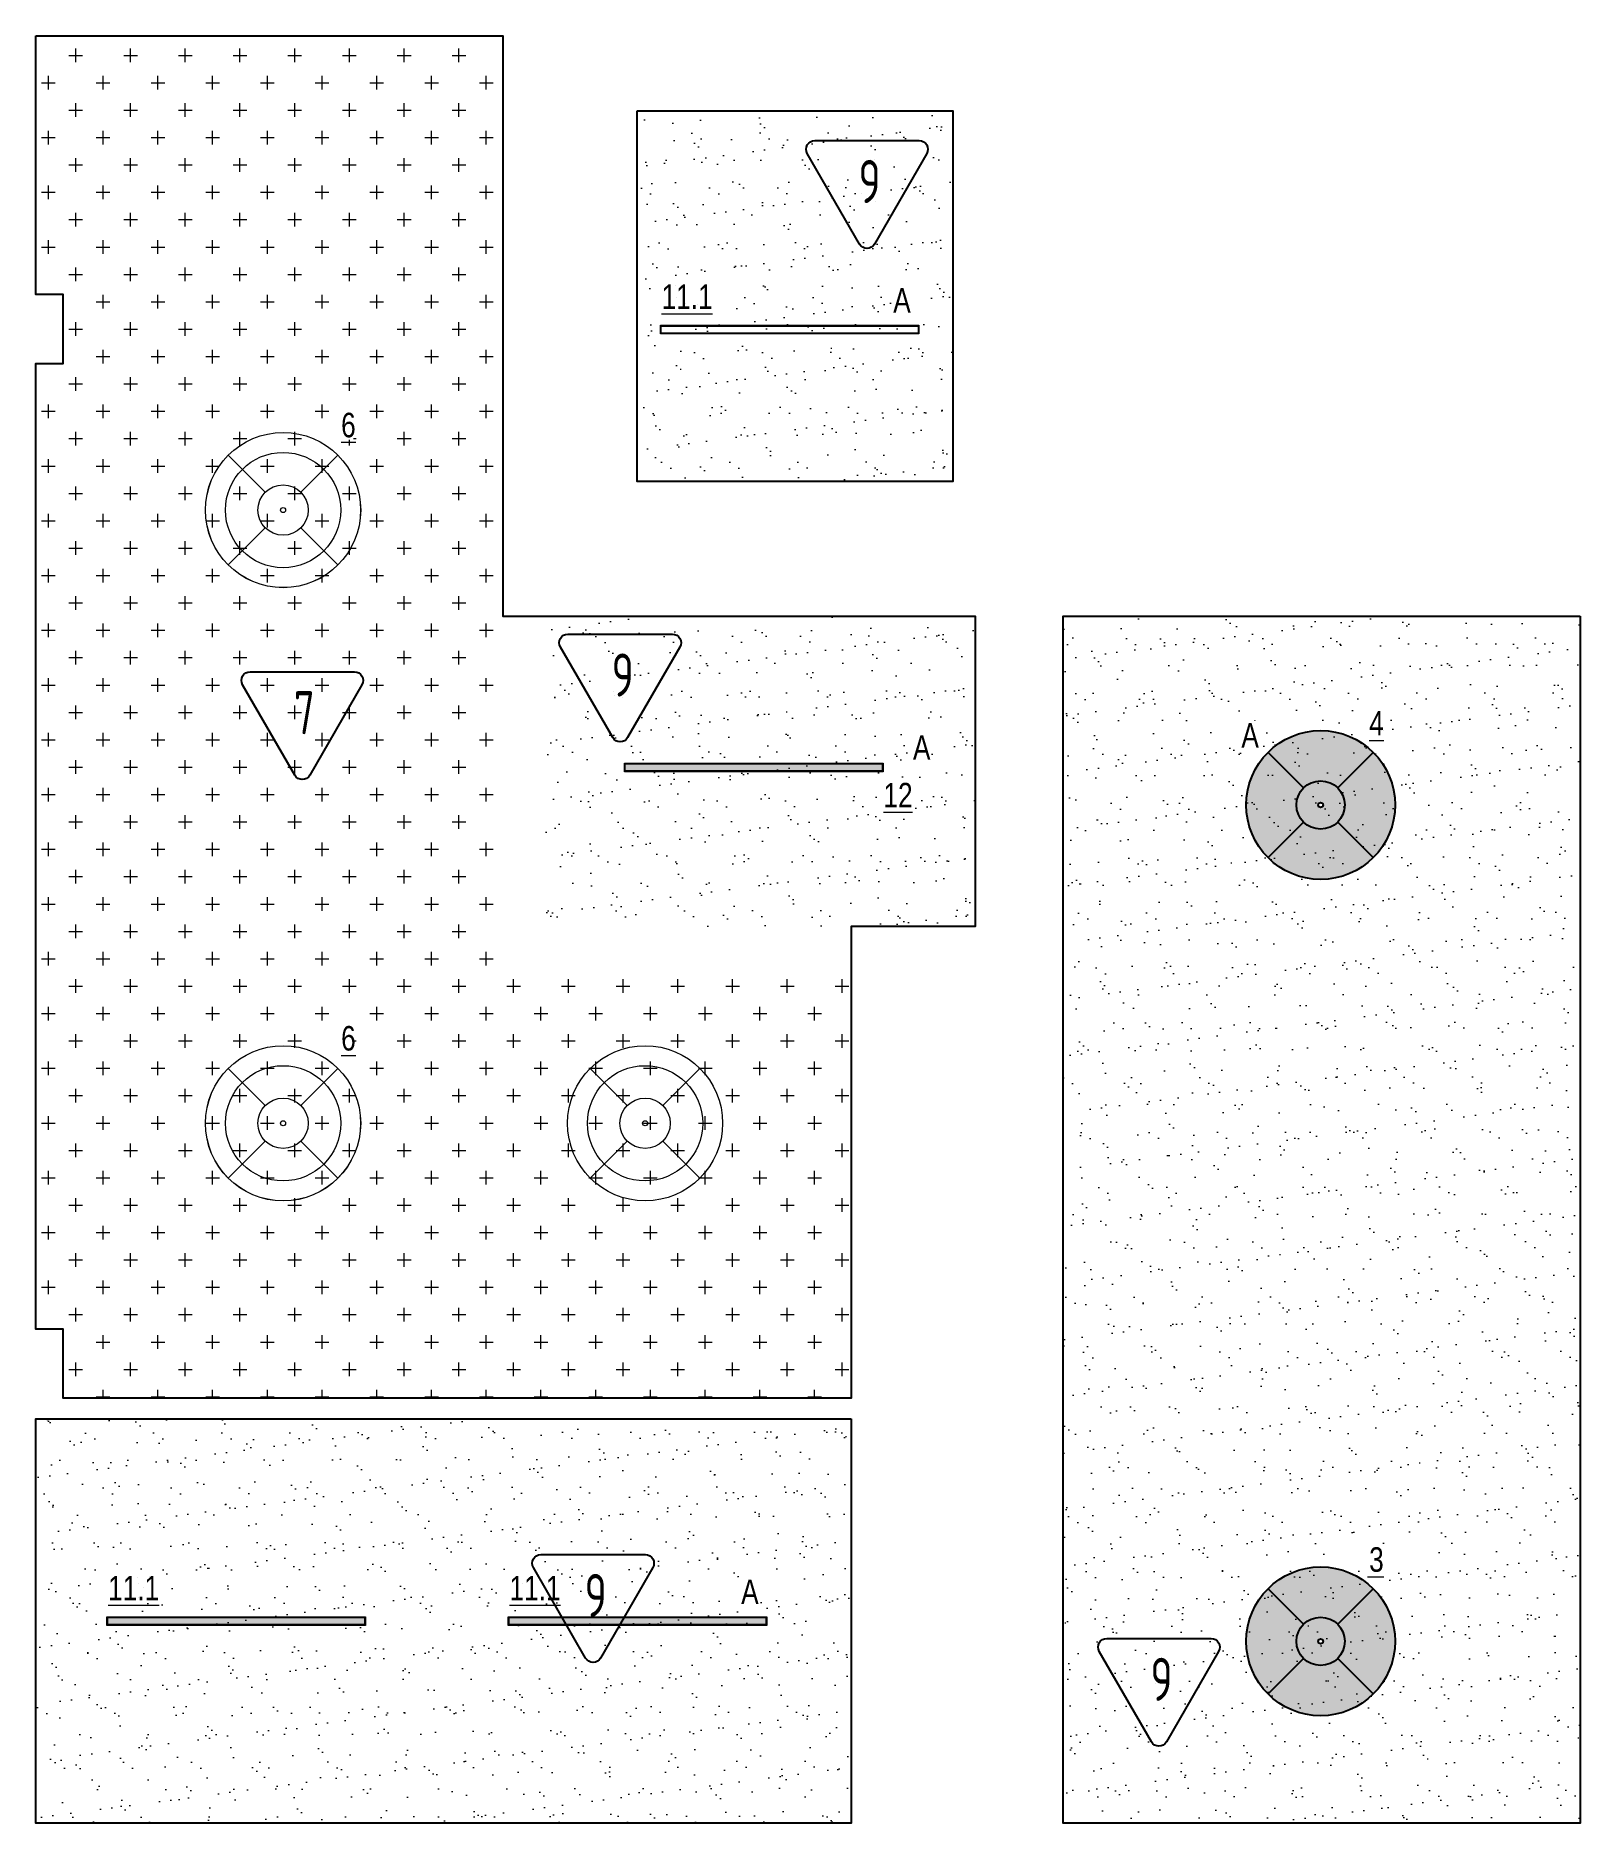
# Model space of a CAD drawing. Header units: millimetres. Extents: x -510890 to 397870, y -45599 to 141350.
# Drawn here: x -65256 to -56296, y 91936 to 102302 of the extents above; entities that cross this region are included whole.
import ezdxf

# ---------------------------------------------------------------- set-up
doc = ezdxf.new("R2010")
doc.units = ezdxf.units.MM
for name, color, linetype, lineweight in [('_ЭОМ_ОБЩ_Освещение_текст тип светильника', 172, 'Continuous', 50), ('_ЭОМ_светильник А', 1, 'Continuous', 35), ('_ЭОМ_светильник Р', 4, 'Continuous', 35), ('АР_Потолки_Штриховка', 252, 'Continuous', 0)]:
    doc.layers.add(name, color=color, linetype=linetype, lineweight=lineweight)
doc.layers.add('X-ref Light', color=250, linetype='Continuous')
doc.layers.add('X-ref Light Emergency', color=249, linetype='Continuous')
doc.layers.add('АР_Потолок_Покраска', color=7, linetype='Continuous', lineweight=5, true_color=0x007399)
doc.layers.get('X-ref Light').off()
doc.styles.add('ISOCPEUR', font='isocpeur.ttf', dxfattribs={"height": 799.9999999999999})
doc.styles.add('ГОСТ', font='cad.shx', dxfattribs={"width": 0.8})

msp = doc.modelspace()

# ---------------------------------------------------------------- texts
at = {"char_height": 250, "width": 294.3337657886732, "attachment_point": 1, "style": 'ISOCPEUR'}
for s, insert in [('{\\W0.7;9}', (-60482.84848171909, 101581.1625681016)), ('{\\W0.7;9}', (-61914.89992472267, 98719.4198927265)), ('{\\W0.7;7}', (-63758.96263093502, 98500.96150704758)), ('{\\W0.7;9}', (-62071.68628986386, 93381.53838028145)), ('{\\W0.7;9}', (-58789.40621036154, 92895.2172055883))]:
    msp.add_mtext(s, dxfattribs=dict(at, insert=insert))

# ---------------------------------------------------------------- blocks, each defined once
blk = doc.blocks.new('подвесной светильник люстра')
at = {"true_color": 0xf8f6b0, "transparency": 33554687}
h = blk.add_hatch(color=51, dxfattribs=at)
h.dxf.hatch_style = 1
edge = h.paths.add_edge_path()
edge.add_ellipse((0, 0), major_axis=(-431.6666666666836, 0), ratio=0.9999999999999278, start_angle=225.0000000000021, end_angle=314.9999999999979)
edge.add_line((-305.234427212194, 305.234427212194), (-98.99494936611666, 98.99494936611666))
edge.add_ellipse((0, 0), major_axis=(-140.0000000000049, 0), ratio=0.9999999999999304, start_angle=225.000000000002, end_angle=314.999999999998, ccw=False)
edge.add_line((98.99494936612066, 98.99494936611336), (305.2344272121939, 305.2344272121939))
edge = h.paths.add_edge_path()
edge.add_ellipse((0, 0), major_axis=(-140.0000000000049, 0), ratio=0.9999999999999304, start_angle=314.999999999998, end_angle=405.000000000002, ccw=False)
edge.add_line((-98.99494936611666, 98.99494936611666), (-305.234427212194, 305.234427212194))
edge.add_ellipse((0, 0), major_axis=(-431.6666666666836, 0), ratio=0.9999999999999278, start_angle=314.9999999999979, end_angle=405.0000000000014)
edge.add_line((-305.2344272121976, -305.2344272121903), (-98.99494936611669, -98.99494936611666))
edge = h.paths.add_edge_path()
edge.add_ellipse((0, 0), major_axis=(-140.0000000000049, 0), ratio=0.9999999999999304, start_angle=405.000000000002, end_angle=494.999999999998, ccw=False)
edge.add_line((-98.99494936611664, -98.99494936611677), (-305.2344272121976, -305.2344272121903))
edge.add_ellipse((0, 0), major_axis=(-431.6666666666836, 0), ratio=0.9999999999999278, start_angle=405.0000000000014, end_angle=494.9999999999979)
edge.add_line((305.234427212194, -305.234427212194), (98.99494936611669, -98.99494936611666))
edge = h.paths.add_edge_path()
edge.add_ellipse((0, 0), major_axis=(-431.6666666666836, 0), ratio=0.9999999999999278, start_angle=494.9999999999979, end_angle=585.0000000000022)
edge.add_line((305.234427212194, 305.2344272121939), (98.99494936612007, 98.99494936611276))
edge.add_ellipse((0, 0), major_axis=(-140.0000000000049, 0), ratio=0.9999999999999304, start_angle=494.999999999998, end_angle=585.000000000002, ccw=False)
edge.add_line((98.99494936611674, -98.99494936611666), (305.2344272121939, -305.234427212194))
edge = h.paths.add_edge_path()
edge.add_ellipse((0, 0), major_axis=(-140.0000000000049, 0), ratio=0.9999999999999304, start_angle=494.999999999998, end_angle=585.0000000000019)
edge.add_ellipse((0, 0), major_axis=(-140.0000000000049, 0), ratio=0.9999999999999304, start_angle=225.000000000002, end_angle=314.999999999998)
edge.add_ellipse((0, 0), major_axis=(-140.0000000000049, 0), ratio=0.9999999999999304, start_angle=314.999999999998, end_angle=405.000000000002)
edge.add_ellipse((0, 0), major_axis=(-140.0000000000049, 0), ratio=0.9999999999999304, start_angle=405.000000000002, end_angle=494.999999999998)
edge = h.paths.add_edge_path(flags=16)
edge.add_ellipse((0, 0), major_axis=(-14.00000000000909, 0), ratio=0.9999999999987021, start_angle=0, end_angle=360)
at = {"color": 0, "linetype": 'ByBlock', "lineweight": -2}
for points in [[(-305.2344272121991, 305.2344272121991), (-98.99494936611154, 98.99494936611154)], [(305.2344272121991, 305.2344272121991), (98.99494936611882, 98.99494936611154)], [(-98.99494936611154, -98.99494936611154), (-305.2344272121918, -305.2344272121845)], [(98.99494936611154, -98.99494936611154), (305.2344272121991, -305.2344272121991)]]:
    blk.add_lwpolyline(points, dxfattribs=at)
for major_axis, ratio, start_param, end_param in [((-431.6666666666836, 0), 0.9999999999999278, 3.926990816987278, 10.21017612416686), ((-140.0000000000049, 0), 0.9999999999999304, 3.926990816987276, 10.21017612416686), ((-140.0000000000049, 0), 0.9999999999999304, 3.926990816987276, 10.21017612416686), ((-14.00000000000909, 0), 0.9999999999987021, 3.926990816987891, 10.21017612416748)]:
    blk.add_ellipse((0, 0), major_axis=major_axis, ratio=ratio, start_param=start_param, end_param=end_param, dxfattribs=at)
blk = doc.blocks.new('A$C4757d704')
at = {"true_color": 0xf8f6b0, "transparency": 33554687}
h = blk.add_hatch(color=51, dxfattribs=at)
h.dxf.hatch_style = 1
h.paths.add_polyline_path([(213.8624240825741, 686.4852035840837), (131.8888672508434, 768.4587604158228, 0.198841386224367), (0.1738138333512325, 450.347627666637, 0.1989833504630757), (132.0626810841545, 132.06268108414), (213.8624240825695, 213.8624240825578, -0.1989123673796465), (115.9790415045762, 450.1738138333185, -0.1989123673796514)])
edge = h.paths.add_edge_path()
edge.add_arc((450.1738138333512, 450.1738138333185), 334.194772328775, 135.0000000000014, 180)
edge.add_arc((450.1738138333512, 450.1738138333185), 334.194772328775, 180, 224.9999999999975)
edge.add_line((213.8624240825695, 213.8624240825578), (346.9345847065837, 346.9345847065766))
edge.add_ellipse((450.1738138333512, 450.1738138333185), major_axis=(-146.0023180000051, 0), ratio=0.9999999999999303, start_angle=315.0000000000051, end_angle=404.9999999999949, ccw=False)
edge.add_line((346.9345847065838, 553.4130429600605), (213.8624240825741, 686.4852035840837))
edge = h.paths.add_edge_path()
edge.add_line((213.8624240825741, 686.4852035840837), (346.9345847065837, 553.4130429600605))
edge.add_ellipse((450.1738138333512, 450.1738138333185), major_axis=(-146.0023180000051, 0), ratio=0.9999999999999303, start_angle=225.000000000002, end_angle=315.0000000000051, ccw=False)
edge.add_line((553.4130429601197, 553.4130429600615), (686.4852035841284, 686.4852035840837))
edge.add_arc((450.1738138333512, 450.1738138333185), 334.1947723287751, 44.99999999999855, 135.0000000000014)
h.paths.add_polyline_path([(131.8888672508434, 768.4587604158228), (213.8624240825741, 686.4852035840837, -0.4142135623731099), (686.4852035841284, 686.4852035840837), (768.4587604158592, 768.4587604158228, 0.4143735626423198)])
h.paths.add_polyline_path([(768.4587604158592, 768.4587604158228), (686.4852035841284, 686.4852035840837, -0.1989123673796514), (784.3685861621262, 450.1738138333185, -0.1989123673796514), (686.4852035841284, 213.8624240825533), (768.2849465825407, 132.0626810841327, 0.1989833504630816), (900.1738138333512, 450.347627666637, 0.198841386224367)])
edge = h.paths.add_edge_path()
edge.add_line((686.4852035841284, 686.4852035840837), (553.4130429601175, 553.4130429600593))
edge.add_ellipse((450.1738138333512, 450.1738138333185), major_axis=(-146.0023180000051, 0), ratio=0.9999999999999303, start_angle=495.000000000005, end_angle=585.000000000002, ccw=False)
edge.add_line((553.4130429601188, 346.9345847065764), (686.4852035841284, 213.8624240825533))
edge.add_arc((450.1738138333512, 450.1738138333185), 334.194772328775, 315.0000000000014, 360)
edge.add_arc((450.1738138333513, 450.1738138333185), 334.194772328775, 0, 44.99999999999856)
edge = h.paths.add_edge_path()
edge.add_ellipse((450.1738138333512, 450.1738138333185), major_axis=(-146.0023180000051, 0), ratio=0.9999999999999303, start_angle=404.9999999999949, end_angle=495.000000000005, ccw=False)
edge.add_line((346.9345847065837, 346.9345847065765), (213.8624240825695, 213.8624240825578))
edge.add_arc((450.1738138333512, 450.1738138333185), 334.194772328775, 224.9999999999975, 315.0000000000014)
edge.add_line((686.4852035841284, 213.8624240825533), (553.4130429601188, 346.9345847065764))
h.paths.add_polyline_path([(768.2849465825407, 132.0626810841327), (686.4852035841284, 213.8624240825533, -0.4142135623731155), (213.8624240825695, 213.8624240825578), (132.0626810841545, 132.06268108414, 0.4140535802038305)])
edge = h.paths.add_edge_path()
edge.add_ellipse((450.1738138333512, 450.1738138333185), major_axis=(-146.0023180000051, 0), ratio=0.9999999999999303, start_angle=495.000000000005, end_angle=585.0000000000019)
edge.add_ellipse((450.1738138333512, 450.1738138333185), major_axis=(-146.0023180000051, 0), ratio=0.9999999999999303, start_angle=225.000000000002, end_angle=315.0000000000051)
edge.add_ellipse((450.1738138333512, 450.1738138333185), major_axis=(-146.0023180000051, 0), ratio=0.9999999999999303, start_angle=315.0000000000051, end_angle=404.9999999999948)
edge.add_ellipse((450.1738138333512, 450.1738138333185), major_axis=(-146.0023180000051, 0), ratio=0.9999999999999303, start_angle=404.9999999999948, end_angle=495.000000000005)
edge = h.paths.add_edge_path(flags=0)
edge.add_ellipse((450.1738138333512, 450.1738138333185), major_axis=(-14.60023180000948, 0), ratio=0.999999999998702, start_angle=0, end_angle=360)
edge = h.paths.add_edge_path(flags=16)
edge.add_ellipse((450.1738138333512, 450.1738138333185), major_axis=(-14.60023180000948, 0), ratio=0.999999999998702, start_angle=0, end_angle=360)
at = {"layer": 'АР_Потолки_Штриховка', "color": 18, "ltscale": 100, "true_color": 0x000000}
for points in [[(131.8528573591811, 768.4947703074849), (346.9345847065761, 553.4130429600682)], [(768.4947703075213, 768.4947703074849), (553.4130429601264, 553.4130429600682)], [(346.9345847065761, 346.9345847065688), (131.8528573591811, 131.8528573591666)], [(553.4130429601264, 346.9345847065688), (768.4947703075213, 131.852857359152)]]:
    blk.add_lwpolyline(points, dxfattribs=at)
for centre, radius in [((450.1738138333512, 450.347627666637), 450), ((450.1738138333512, 450.1738138333185), 334.194772328775)]:
    blk.add_circle(centre, radius, dxfattribs=at)
for major_axis, ratio, start_param, end_param in [((-146.0023180000051, 0), 0.9999999999999303, 3.926990816987276, 10.21017612416686), ((-146.0023180000051, 0), 0.9999999999999303, 3.926990816987276, 10.21017612416686), ((-14.60023180000948, 0), 0.999999999998702, 3.926990816987891, 10.21017612416748)]:
    blk.add_ellipse((450.1738138333512, 450.1738138333185), major_axis=major_axis, ratio=ratio, start_param=start_param, end_param=end_param, dxfattribs=at)
blk = doc.blocks.new('светильник школа коридор')
at = {"color": 0, "linetype": 'ByBlock', "lineweight": -2}
for points in [[(-318.3209564741701, 318.3209564741665), (-103.2392291267752, 103.2392291267497)], [(318.3209564741701, 318.3209564741665), (103.2392291267752, 103.2392291267497)], [(-103.2392291267752, -103.2392291267497), (-318.3209564741701, -318.3209564741519)], [(103.2392291267752, -103.2392291267497), (318.3209564741701, -318.3209564741665)]]:
    blk.add_lwpolyline(points, dxfattribs=at)
blk.add_circle((0, 0), 334.194772328775, dxfattribs=at)
for major_axis, ratio, start_param, end_param in [((-450.1738138333509, 0), 0.999999999999928, 3.926990816987278, 10.21017612416686), ((-146.0023180000051, 0), 0.9999999999999303, 3.926990816987276, 10.21017612416686), ((-146.0023180000051, 0), 0.9999999999999303, 3.926990816987276, 10.21017612416686), ((-14.60023180000948, 0), 0.999999999998702, 3.926990816987891, 10.21017612416748)]:
    blk.add_ellipse((0, 0), major_axis=major_axis, ratio=ratio, start_param=start_param, end_param=end_param, dxfattribs=at)
blk = doc.blocks.new('RVE-PLS5070-1500-P')
at = {"color": 0, "linetype": 'ByBlock', "lineweight": -2, "ltscale": 40}
for points in [[(750, -25), (-750, -25), (-750, 25), (750, 25)], [(745, -20), (-745, -20), (-745, 20), (745, 20)]]:
    blk.add_lwpolyline(points, close=True, dxfattribs=at)

# ---------------------------------------------------------------- hatches: boundary and pattern name
at = {"layer": 'АР_Потолки_Штриховка', "ltscale": 100, "true_color": 0xf8f6b0}
h = msp.add_hatch(color=51, dxfattribs=at)
h.dxf.hatch_style = 1
h.paths.add_polyline_path([(-60345.48161087875, 98078.57150512023), (-61835.48161087875, 98078.57150512023), (-61835.48161087875, 98038.57150512023), (-60345.48161087875, 98038.57150512023)])
h = msp.add_hatch(color=51, dxfattribs=at)
h.dxf.hatch_style = 1
h.paths.add_polyline_path([(-63348.00567930991, 93128.1878372101), (-64838.00567930991, 93128.1878372101), (-64838.00567930991, 93088.1878372101), (-63348.00567930991, 93088.1878372101)])
h = msp.add_hatch(color=51, dxfattribs=at)
h.dxf.hatch_style = 1
h.paths.add_polyline_path([(-61019.52515996674, 93128.18783721009), (-62509.52515996674, 93128.18783721009), (-62509.52515996674, 93088.18783721009), (-61019.52515996674, 93088.18783721009)])
at = {"layer": 'АР_Потолок_Покраска'}
h = msp.add_hatch(dxfattribs=at)
h.set_pattern_fill('CROSS', color=256, scale=25)
h.set_pattern_definition([(0, (-4579.511277877871, 22971.20908046523), (158.75, 158.75), [79.375, -238.125]), (90, (-4539.823777877871, 22931.52158046523), (-158.75, 158.75), [79.375, -238.125])])
h.paths.add_polyline_path([(-65255.75701391246, 102301.5581945232), (-62545.88026488786, 102301.558204246), (-62545.88026488791, 98935.68245835253), (-62545.86279266715, 98770.68245282103), (-62545.89773509493, 96885.68244728941), (-60524.78012934495, 96886.55284875701), (-60525.16708426535, 94400.79871331292), (-65095.75909551579, 94400.68245835253), (-65095.75909551579, 94800.68245835253), (-65254.68979268044, 94800.68245835253), (-65255.75701391245, 100400.6824583525), (-65095.75909551579, 100400.6824583525), (-65095.75909551579, 100800.6824583525), (-65255.75701391245, 100800.6824583525)])
h = msp.add_hatch(dxfattribs=at)
h.set_pattern_fill('AR-SAND', color=256, scale=5)
h.set_pattern_definition([(37.50000000000001, (-1050.000000000116, -2580.00000768654), (-8.000156479920228, 244.7066186646712), [0, -193.04, 0, -215.9, 0, -206.375]), (7.499999999999999, (-1050.000000000116, -2580.00000768654), (224.7616415690013, 358.4125502841771), [0, -104.14, 0, -173.99, 0, -66.67500000000001]), (327.5, (-1206.210000000116, -2580.00000768654), (395.496185120729, 0.718592339272881), [0, -63.5, 0, -228.6, 0, -298.45]), (317.5, (-1206.210000000116, -2580.00000768654), (381.7782262361486, 111.4646616286082), [0, -31.75, 0, -149.86, 0, -171.45])])
h.paths.add_polyline_path([(-62295.8802648879, 98935.68245835253), (-59805.70749178839, 98935.66904592878), (-59805.70749178845, 97135.66903823859), (-62295.88026488791, 97135.68245066234)])
h = msp.add_hatch(dxfattribs=at)
h.set_pattern_fill('AR-SAND', color=256, scale=5)
h.set_pattern_definition([(37.50000000000001, (-264822.4657073368, 64064.56216568727), (-8.000156479920228, 244.7066186646712), [0, -193.04, 0, -215.9, 0, -206.375]), (7.499999999999999, (-264822.4657073368, 64064.56216568727), (224.7616415690013, 358.4125502841771), [0, -104.14, 0, -173.99, 0, -66.67500000000001]), (327.5, (-264978.6757073367, 64064.56216568727), (395.496185120729, 0.718592339272881), [0, -63.5, 0, -228.6, 0, -298.45]), (317.5, (-264978.6757073367, 64064.56216568727), (381.7782262361486, 111.4646616286082), [0, -31.75, 0, -149.86, 0, -171.45])])
h.paths.add_polyline_path([(-56295.68920663494, 98935.68245835084), (-56295.72415107526, 91935.68245835087), (-59295.68920663494, 91935.68245835084), (-59295.689206635, 98935.68245835084)])
h = msp.add_hatch(dxfattribs=at)
h.set_pattern_fill('AR-SAND', color=256, scale=5)
h.set_pattern_definition([(37.50000000000001, (-269880.1154694017, 60095.32534801548), (-8.000156479920228, 244.7066186646712), [0, -193.04, 0, -215.9, 0, -206.375]), (7.499999999999999, (-269880.1154694017, 60095.32534801548), (224.7616415690013, 358.4125502841771), [0, -104.14, 0, -173.99, 0, -66.67500000000001]), (327.5, (-270036.3254694017, 60095.32534801548), (395.496185120729, 0.718592339272881), [0, -63.5, 0, -228.6, 0, -298.45]), (317.5, (-270036.3254694017, 60095.32534801548), (381.7782262361486, 111.4646616286082), [0, -31.75, 0, -149.86, 0, -171.45])])
h.paths.add_polyline_path([(-60525.20876542186, 94280.71403747686), (-60525.20876542188, 91935.67976388923), (-65255.75927063001, 91935.68499765988), (-65255.75475719489, 94280.67840023641)])

# ---------------------------------------------------------------- linework, layer by layer
for points in [[(-65255.75701391246, 102301.5584094735), (-62545.88026488786, 102301.558204246), (-62545.88026488791, 98935.68245835253), (-59805.68920663366, 98935.68245835253), (-59805.72414868847, 97135.68245343934), (-60525.20876303514, 97135.6824534398), (-60525.16708426535, 94400.79871331292), (-65095.75909551579, 94400.68245835253), (-65095.75909551579, 94800.68245835253), (-65254.68979268044, 94800.68245835253), (-65255.75701391245, 96500.68245835254), (-65255.75701391245, 98700.68245835252), (-65255.75701391245, 100400.6824583525), (-65095.75909551579, 100400.6824583525), (-65095.75909551579, 100800.6824583525), (-65255.75701391245, 100800.6824583525)], [(-61765.88026488788, 101865.6824583525), (-59935.88026488794, 101865.6824583525), (-59935.88026488799, 99715.68245835253), (-61765.88026488788, 99715.68245835253)], [(-56295.68920663494, 98935.68245835084), (-56295.72415107526, 91935.68245835087), (-59295.68920663494, 91935.68245835084), (-59295.689206635, 98935.68245835084)], [(-60525.20876542186, 94280.71403747686), (-60525.20876542188, 91935.67976388923), (-65255.75927063001, 91935.68499765988), (-65255.75475719489, 94280.67840023641)]]:
    msp.add_lwpolyline(points, close=True)
for points in [[(-60736.54071984673, 101693.2446036207), (-60130.32277911738, 101693.2446036205, -0.5773494962845065), (-60087.02153000049, 101618.2448409249), (-60390.13041451701, 101093.2448527167, -0.5773541042744643), (-60476.73324252851, 101093.2448527167), (-60779.84190449223, 101618.2444554534, -0.5773491286020777), (-60736.54071984673, 101693.2446036207, -1.710881644036777e-06)], [(-62168.59216285031, 98831.50192824565), (-61562.37422212097, 98831.50192824542, -0.5773494962845065), (-61519.07297300408, 98756.50216554978), (-61822.1818575206, 98231.50217734161, -0.5773541042744643), (-61908.7846855321, 98231.50217734161), (-62211.89334749582, 98756.50178007828, -0.5773491286020777), (-62168.59216285031, 98831.50192824565, -1.710881644036777e-06)], [(-64012.65486906266, 98613.04354256672), (-63406.43692833331, 98613.04354256649, -0.5773494962845065), (-63363.13567921642, 98538.04377987086), (-63666.24456373294, 98013.04379166267, -0.5773541042744643), (-63752.84739174444, 98013.04379166267), (-64055.95605370816, 98538.04339439936, -0.5773491286020777), (-64012.65486906266, 98613.04354256672, -1.710881644036777e-06)], [(-62325.3785279915, 93493.6204158006), (-61719.16058726216, 93493.62041580037, -0.5773494962845065), (-61675.85933814527, 93418.62065310474), (-61978.96822266179, 92893.62066489656, -0.5773541042744643), (-62065.57105067329, 92893.62066489656), (-62368.67971263701, 93418.62026763323, -0.5773491286020777), (-62325.3785279915, 93493.6204158006, -1.710881644036777e-06)], [(-59043.09844848918, 93007.29924110745), (-58436.88050775984, 93007.29924110722, -0.5773494962845065), (-58393.57925864295, 92932.29947841159), (-58696.68814315947, 92407.29949020341, -0.5773541042744643), (-58783.29097117097, 92407.29949020341), (-59086.39963313469, 92932.29909294008, -0.5773491286020777), (-59043.09844848918, 93007.29924110745, -1.710881644036777e-06)]]:
    msp.add_lwpolyline(points, format="xyb")
at = {"layer": 'АР_Потолки_Штриховка', "color": 18, "lineweight": 18, "ltscale": 100, "true_color": 0x000000}
for points in [[(-60340.48161087879, 98033.57150512023), (-61840.48161087879, 98033.57150512023), (-61840.48161087879, 98083.57150512023), (-60340.48161087879, 98083.57150512023)], [(-60345.48161087879, 98038.57150512023), (-61835.48161087879, 98038.57150512023), (-61835.48161087879, 98078.57150512023), (-60345.48161087879, 98078.57150512023)]]:
    msp.add_lwpolyline(points, close=True, dxfattribs=at)

# ---------------------------------------------------------------- block references
at = {"layer": '_ЭОМ_светильник А', "color": 18, "lineweight": 18, "ltscale": 100, "true_color": 0x000000, "rotation": 180}
for p in [(-60882.26645556571, 100597.3168811821), (-61090.48161087879, 98058.57150512023), (-61764.52515996674, 93108.17915964083)]:
    msp.add_blockref('RVE-PLS5070-1500-P', p, dxfattribs=at)
at = {"layer": '_ЭОМ_светильник А', "color": 18, "lineweight": 18, "ltscale": 100, "true_color": 0x000000}
msp.add_blockref('подвесной светильник люстра', (-57801.80183560339, 97840.6824583525), dxfattribs=at)
at = {"layer": '_ЭОМ_светильник Р', "color": 18, "lineweight": 18, "ltscale": 100, "true_color": 0x000000}
for name, p in [('светильник школа коридор', (-63820.81968020195, 99550.85627218589)), ('светильник школа коридор', (-63820.81968020195, 95994.74645653131)), ('подвесной светильник люстра', (-57801.80183560339, 92990.68245835244))]:
    msp.add_blockref(name, p, dxfattribs=at)
at = {"layer": '_ЭОМ_светильник Р', "color": 18, "lineweight": 18, "ltscale": 100, "true_color": 0x000000, "rotation": 180}
msp.add_blockref('RVE-PLS5070-1500-P', (-64093.00567930991, 93108.17915964083), dxfattribs=at)
at = {"layer": 'X-ref Light', "linetype": 'ByBlock', "ltscale": 40}
for p in [(-64270.9934940352, 99100.68245835252), (-64270.9934940352, 95544.57264269795), (-62170.9934940352, 95544.57264269795)]:
    msp.add_blockref('A$C4757d704', p, dxfattribs=at)
at = {"layer": 'X-ref Light', "color": 18, "linetype": 'ByBlock', "lineweight": 18, "ltscale": 40, "true_color": 0x000000}
for p in [(-64270.99349403528, 99100.68245835256), (-64270.99349403528, 95544.57264269798), (-62170.99349403528, 95544.57264269798)]:
    msp.add_blockref('A$C4757d704', p, dxfattribs=at)
at = {"layer": 'X-ref Light Emergency', "linetype": 'ByBlock', "ltscale": 40}
for p in [(-57801.80183560326, 97840.68245835247), (-57801.80183560331, 92990.68245835241)]:
    msp.add_blockref('подвесной светильник люстра', p, dxfattribs=at)
at = {"layer": 'X-ref Light Emergency', "color": 18, "linetype": 'ByBlock', "lineweight": 18, "ltscale": 40, "true_color": 0x000000}
for p in [(-57801.80183560339, 97840.6824583525), (-57801.80183560339, 92990.68245835244)]:
    msp.add_blockref('подвесной светильник люстра', p, dxfattribs=at)

msp.set_redraw_order([(e.dxf.handle, doc.entitydb.next_handle()) for e in msp.query("TEXT MTEXT ATTDEF DIMENSION ARC_DIMENSION")])  # texts and dimensions are drawn at this point

# ---------------------------------------------------------------- next in the draw order: texts
at = {"layer": '_ЭОМ_ОБЩ_Освещение_текст тип светильника', "color": 18, "lineweight": 18, "ltscale": 40, "true_color": 0x000000, "char_height": 142.1875, "width": 55.871829552576, "attachment_point": 1, "style": 'ГОСТ', "bg_fill": 3, "box_fill_scale": 1.1, "bg_fill_color": 256, "bg_fill_transparency": 0}
for s, insert in [('{\\L11.1}', (-61625.03718670191, 100859.4808504157)), ('{\\L6}', (-63484.16322949565, 100115.0458244566)), ('{\\L4}', (-57520.43006222976, 98386.18271609093)), ('{\\L12}', (-60337.9627164312, 97968.96179960362, 5.000000000000015e-09)), ('{\\L6}', (-63484.16322949565, 96558.93600880206)), ('{\\L3}', (-57520.43006222982, 93536.18271609087)), ('{\\L11.1}', (-64835.77641044611, 93370.34312887446)), ('{\\L11.1}', (-62507.29589110294, 93370.34312887446))]:
    msp.add_mtext(s, dxfattribs=dict(at, insert=insert))
at = {"layer": '_ЭОМ_светильник А', "color": 18, "lineweight": 18, "ltscale": 100, "true_color": 0x000000, "char_height": 142.1875, "width": 86.04374658316377, "attachment_point": 1, "style": 'ГОСТ', "bg_fill": 3, "box_fill_scale": 1.1, "bg_fill_color": 256, "bg_fill_transparency": 0}
for insert in [(-60281.23767134653, 100838.1467908755), (-58261.58937171621, 98315.52402508215), (-60166.7738703309, 98245.18898147772), (-61163.49637574756, 93349.00906933428)]:
    msp.add_mtext('А', dxfattribs=dict(at, insert=insert))

# ---------------------------------------------------------------- next in the draw order: hatches: boundary and pattern name
at = {"layer": 'АР_Потолок_Покраска'}
h = msp.add_hatch(dxfattribs=at)
h.set_pattern_fill('AR-SAND', color=256, scale=5)
h.set_pattern_definition([(37.50000000000001, (-1182.433132761042, 19.99999173506512), (-8.000156479920228, 244.7066186646712), [0, -193.04, 0, -215.9, 0, -206.375]), (7.499999999999999, (-1182.433132761042, 19.99999173506512), (224.7616415690013, 358.4125502841771), [0, -104.14, 0, -173.99, 0, -66.67500000000001]), (327.5, (-1338.643132761033, 19.99999173506512), (395.496185120729, 0.718592339272881), [0, -63.5, 0, -228.6, 0, -298.45]), (317.5, (-1338.643132761033, 19.99999173506512), (381.7782262361486, 111.4646616286082), [0, -31.75, 0, -149.86, 0, -171.45])])
h.paths.add_polyline_path([(-61764.75485957935, 101853.1824583551), (-59937.00567019646, 101878.1824583551), (-59938.13107550504, 99725.68245421954), (-61765.88026488786, 99700.68245421954)])

doc.saveas('drawing.dxf')
